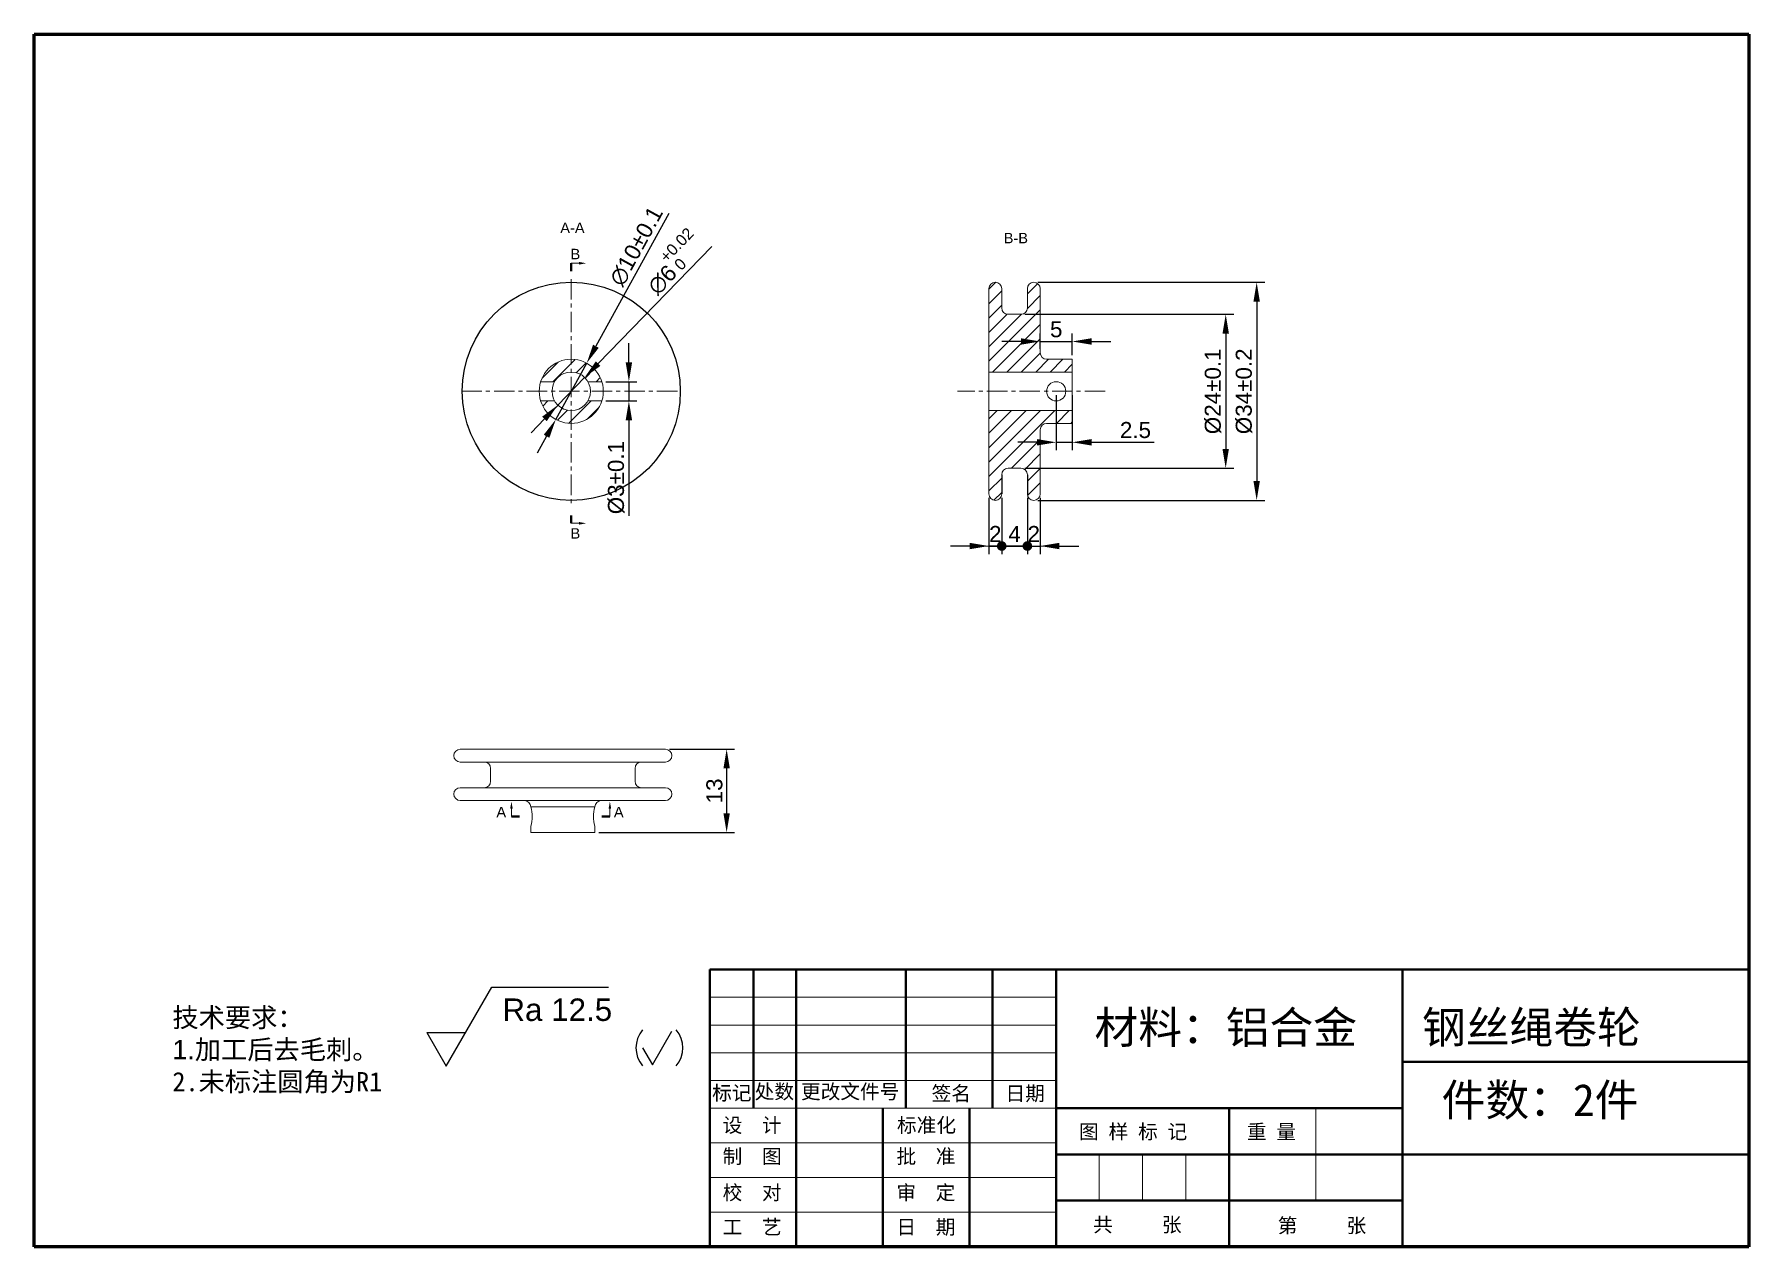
# Model space of a CAD drawing. Header units: millimetres. Extents: x 8228 to 14419, y 2533 to 3289.
# Drawn here: x 13356.7 to 13624, y 2889.9 to 3078.9 of the extents above; entities that cross this region are included whole.
import ezdxf

# ---------------------------------------------------------------- set-up
doc = ezdxf.new("R2010")
doc.units = ezdxf.units.MM
doc.linetypes.add('CENTER', pattern=[50.8, 31.75, -6.35, 6.35, -6.35])
for name, color, linetype, lineweight in [('AM_5', 3, 'Continuous', 25), ('中心线', 1, 'CENTER', 5), ('标注', 3, 'Continuous', 5), ('粗实线', 7, 'Continuous', 40), ('线框', 7, 'Continuous', 60), ('细实线', 5, 'Continuous', 5)]:
    doc.layers.add(name, color=color, linetype=linetype, lineweight=lineweight)
doc.styles.get("Standard").update_dxf_attribs({"font": 'arial.ttf'})
doc.styles.add('样式 2', font='arial.ttf', dxfattribs={"height": 2})
doc.dimstyles.new('样式0-2', dxfattribs={"dimtxt": 2.5, "dimasz": 3, "dimexe": 1.25, "dimexo": 0.625, "dimtad": 1, "dimdsep": 46, "dimtxsty": 'Standard', "dimcen": 2.5, "dimazin": 0, "dimtfac": 1, "dimtmove": 0, "dimatfit": 3, "dimfxl": 1, "dimarcsym": 0})
doc.dimstyles.new('样式0-2$0', dxfattribs={"dimtxt": 2.5, "dimasz": 3, "dimexe": 1.25, "dimexo": 0.625, "dimtad": 1, "dimdsep": 46, "dimtxsty": 'Standard', "dimcen": 2.5, "dimazin": 0, "dimtfac": 1, "dimtmove": 0, "dimatfit": 3, "dimfxl": 1, "dimarcsym": 0})

msp = doc.modelspace()

# ---------------------------------------------------------------- texts
at = {"layer": 'AM_5', "insert": (13429.683, 2928.579), "char_height": 3.5, "width": 18.09925, "attachment_point": 1}
msp.add_mtext('Ra 12.5', dxfattribs=at)
at = {"layer": '中心线', "char_height": 5, "attachment_point": 1, "style": '样式 2'}
for s, insert in [('{\\fSimSun|b0|i0|c134|p2;\\C2;材料：铝合金}', (13522.011, 2926.572)), ('{\\fSimSun|b0|i0|c134|p2;\\C2;钢丝绳卷轮}', (13573.075, 2926.584)), ('{\\fSimSun|b0|i0|c134|p2;\\C2;件数：2件}', (13576.134, 2915.252))]:
    msp.add_mtext_dynamic_manual_height_columns(s, width=150.08792, gutter_width=10, heights=[0], dxfattribs=dict(at, insert=insert))
at = {"layer": '标注', "insert": (13378.236, 2927.114), "char_height": 3, "attachment_point": 1, "style": '样式 2'}
msp.add_mtext_dynamic_manual_height_columns('{\\fSimSun|b0|i0|c134|p2;\\C0;技术要求：\\fArial|b0|i0|c0|p34;\\P1.\\fSimSun|b0|i0|c134|p2;加工后去毛刺。\\P2.未标注圆角为R1}', width=65.6412, gutter_width=10, heights=[0], dxfattribs=at)
at = {"layer": '粗实线', "ltscale": 0.1, "char_height": 1.628, "attachment_point": 7, "style": '样式 2'}
for s, insert in [('A-A', (13438.713, 3047.894)), ('B-B', (13507.848, 3046.305)), ('B', (13440.313, 3043.813)), ('B', (13440.313, 3000.265)), ('A', (13428.753, 2956.827)), ('A', (13447.07, 2956.827))]:
    msp.add_mtext_dynamic_manual_height_columns(s, width=7.61663, gutter_width=10, heights=[0], dxfattribs=dict(at, insert=insert))
at = {"layer": '细实线', "char_height": 2.25, "attachment_point": 1}
for s, insert, width in [('{\\f宋体|b0|i0|c134|p2;标记}', (13462.398, 2914.98), 7.875), ('{\\f宋体|b0|i0|c134|p2;处数}', (13469.027, 2915.189), 7.875), ('{\\f宋体|b0|i0|c134|p2;更改文件号}', (13476.244, 2915.189), 16.875), ('{\\f宋体|b0|i0|c134|p2;签名}', (13496.602, 2914.904), 7.875), ('{\\f宋体|b0|i0|c134|p2;日期}', (13508.13, 2914.904), 7.875), ('{\\f宋体|b0|i0|c134|p2;设  计}', (13464.027, 2909.957), 18), ('{\\f宋体|b0|i0|c134|p2;标准化}', (13491.213, 2909.957), 18), ('{\\f宋体|b0|i0|c134|p2;图 样 标 记}', (13519.597, 2908.942), 20.27709), ('\\f宋体|b0|i0|c134|p2;重 量', (13545.761, 2908.94), 11.25), ('{\\f宋体|b0|i0|c134|p2;制  图}', (13464.027, 2905.096), 18), ('{\\f宋体|b0|i0|c134|p2;批  准}', (13491.122, 2905.096), 18), ('{\\f宋体|b0|i0|c134|p2;校  对}', (13464.027, 2899.447), 18), ('{\\f宋体|b0|i0|c134|p2;审  定}', (13491.122, 2899.447), 18), ('{\\f宋体|b0|i0|c134|p2;工  艺}', (13464.027, 2894.081), 18), ('{\\f宋体|b0|i0|c134|p2;日  期}', (13491.122, 2894.081), 18), ('{\\f宋体|b0|i0|c134|p2; 共     张}', (13520.263, 2894.447), 18.19458), ('{\\f宋体|b0|i0|c134|p2; 第     张}', (13549.05, 2894.314), 22.5)]:
    msp.add_mtext(s, dxfattribs=dict(at, insert=insert, width=width))

# ---------------------------------------------------------------- blocks, each defined once
blk = doc.blocks.new('*D128')
at = {"layer": 'Defpoints', "color": 0, "transparency": 16777216}
for p in [(13445.19, 3024.73), (13445.19, 3021.73), (13449.41, 3021.73)]:
    blk.add_point(p, dxfattribs=at)
at = {"layer": '标注', "color": 0, "lineweight": -2, "transparency": 16777216}
for p, q in [((13449.41, 3027.73), (13449.41, 3030.73)), ((13445.82, 3024.73), (13450.66, 3024.73)), ((13449.41, 3024.73), (13449.41, 3021.73)), ((13445.82, 3021.73), (13450.66, 3021.73)), ((13449.41, 3018.73), (13449.41, 3003.83))]:
    blk.add_line(p, q, dxfattribs=at)
at = {"layer": '标注', "color": 0, "transparency": 16777216}
for points in [[(13448.91, 3027.73), (13449.91, 3027.73), (13449.41, 3024.73)], [(13448.91, 3018.73), (13449.91, 3018.73), (13449.41, 3021.73)]]:
    blk.add_solid(points, dxfattribs=at)
at = {"layer": '标注', "color": 0, "transparency": 16777216, "insert": (13447.44, 3009.78), "char_height": 2.5, "attachment_point": 5, "rotation": 90}
blk.add_mtext('%%C3%%P0.1', dxfattribs=at)
blk = doc.blocks.new('*D129')
at = {"layer": 'Defpoints', "color": 0, "transparency": 16777216}
for p in [(13516.04, 3023.23), (13518.54, 3023.23), (13518.54, 3015.28)]:
    blk.add_point(p, dxfattribs=at)
at = {"layer": '标注', "color": 0, "lineweight": -2, "transparency": 16777216}
for p, q in [((13516.04, 3022.61), (13516.04, 3014.03)), ((13518.54, 3022.61), (13518.54, 3014.03)), ((13513.04, 3015.28), (13510.04, 3015.28)), ((13516.04, 3015.28), (13518.54, 3015.28)), ((13521.54, 3015.28), (13531.32, 3015.28))]:
    blk.add_line(p, q, dxfattribs=at)
at = {"layer": '标注', "color": 0, "transparency": 16777216}
for points in [[(13513.04, 3015.78), (13513.04, 3014.78), (13516.04, 3015.28)], [(13521.54, 3015.78), (13521.54, 3014.78), (13518.54, 3015.28)]]:
    blk.add_solid(points, dxfattribs=at)
at = {"layer": '标注', "color": 0, "transparency": 16777216, "insert": (13528.39, 3017.18), "char_height": 2.5, "attachment_point": 5, "rotation": 359.9974}
blk.add_mtext('2.5', dxfattribs=at)
blk = doc.blocks.new('*D130')
at = {"layer": 'Defpoints', "color": 0, "transparency": 16777216}
for p in [(13512.54, 3040.23), (13512.54, 3006.23), (13547.29, 3006.23)]:
    blk.add_point(p, dxfattribs=at)
at = {"layer": '标注', "color": 0, "lineweight": -2, "transparency": 16777216}
for p, q in [((13513.16, 3040.23), (13548.54, 3040.23)), ((13547.29, 3037.23), (13547.29, 3009.23)), ((13513.16, 3006.23), (13548.54, 3006.23))]:
    blk.add_line(p, q, dxfattribs=at)
at = {"layer": '标注', "color": 0, "transparency": 16777216}
for points in [[(13546.79, 3037.23), (13547.79, 3037.23), (13547.29, 3040.23)], [(13546.79, 3009.23), (13547.79, 3009.23), (13547.29, 3006.23)]]:
    blk.add_solid(points, dxfattribs=at)
at = {"layer": '标注', "color": 0, "transparency": 16777216, "insert": (13545.32, 3023.23), "char_height": 2.5, "attachment_point": 5, "rotation": 90}
blk.add_mtext('%%C34%%P0.2', dxfattribs=at)
blk = doc.blocks.new('*D132')
at = {"layer": 'Defpoints', "color": 0, "transparency": 16777216}
for p in [(13510.54, 3035.23), (13510.54, 3011.23), (13542.46, 3011.23)]:
    blk.add_point(p, dxfattribs=at)
at = {"layer": '标注', "color": 0, "lineweight": -2, "transparency": 16777216}
for p, q in [((13511.16, 3035.23), (13543.71, 3035.23)), ((13542.46, 3032.23), (13542.46, 3014.23)), ((13511.16, 3011.23), (13543.71, 3011.23))]:
    blk.add_line(p, q, dxfattribs=at)
at = {"layer": '标注', "color": 0, "transparency": 16777216}
for points in [[(13541.96, 3032.23), (13542.96, 3032.23), (13542.46, 3035.23)], [(13541.96, 3014.23), (13542.96, 3014.23), (13542.46, 3011.23)]]:
    blk.add_solid(points, dxfattribs=at)
at = {"layer": '标注', "color": 0, "transparency": 16777216, "insert": (13540.49, 3023.23), "char_height": 2.5, "attachment_point": 5, "rotation": 90}
blk.add_mtext('%%C24%%P0.1', dxfattribs=at)
blk = doc.blocks.new('*D133')
at = {"layer": 'Defpoints', "color": 0, "transparency": 16777216}
for p in [(13513.54, 3029.23), (13518.54, 3031), (13518.54, 3028.23)]:
    blk.add_point(p, dxfattribs=at)
at = {"layer": '标注', "color": 0, "lineweight": -2, "transparency": 16777216}
for p, q in [((13513.54, 3029.86), (13513.54, 3032.25)), ((13518.54, 3028.86), (13518.54, 3032.25)), ((13510.54, 3031), (13507.54, 3031)), ((13513.54, 3031), (13518.54, 3031)), ((13521.54, 3031), (13524.54, 3031))]:
    blk.add_line(p, q, dxfattribs=at)
at = {"layer": '标注', "color": 0, "transparency": 16777216}
for points in [[(13510.54, 3031.5), (13510.54, 3030.5), (13513.54, 3031)], [(13521.54, 3031.5), (13521.54, 3030.5), (13518.54, 3031)]]:
    blk.add_solid(points, dxfattribs=at)
at = {"layer": '标注', "color": 0, "transparency": 16777216, "insert": (13516.04, 3032.89), "char_height": 2.5, "attachment_point": 5}
blk.add_mtext('5', dxfattribs=at)
blk = doc.blocks.new('*D134')
at = {"layer": 'Defpoints', "color": 0, "transparency": 16777216}
for p in [(13442.51, 3025.39), (13438.33, 3021.08)]:
    blk.add_point(p, dxfattribs=at)
at = {"layer": '标注', "color": 0, "lineweight": -2, "transparency": 16777216}
for p, q in [((13462.33, 3045.79), (13444.6, 3027.54)), ((13438.33, 3021.08), (13442.51, 3025.39)), ((13436.24, 3018.93), (13434.15, 3016.78))]:
    blk.add_line(p, q, dxfattribs=at)
at = {"layer": '标注', "color": 0, "transparency": 16777216}
for points in [[(13444.25, 3027.89), (13444.96, 3027.19), (13442.51, 3025.39)], [(13435.89, 3019.28), (13436.6, 3018.58), (13438.33, 3021.08)]]:
    blk.add_solid(points, dxfattribs=at)
at = {"layer": '标注', "color": 0, "transparency": 16777216, "insert": (13456.19, 3043.46), "char_height": 2.5, "attachment_point": 5, "rotation": 45.8412}
blk.add_mtext('∅6{\\fArial|b0|i0|c134|p34;{}{\\H0.71x;\\C3;\\S+0.02^  0;}{{}}}', dxfattribs=at)
blk = doc.blocks.new('*D135')
at = {"layer": 'Defpoints', "color": 0, "transparency": 16777216}
for p in [(13442.83, 3027.62), (13438.02, 3018.85)]:
    blk.add_point(p, dxfattribs=at)
at = {"layer": '标注', "color": 0, "lineweight": -2, "transparency": 16777216}
for p, q in [((13455.64, 3050.96), (13444.27, 3030.25)), ((13438.02, 3018.85), (13442.83, 3027.62)), ((13436.58, 3016.22), (13435.13, 3013.59))]:
    blk.add_line(p, q, dxfattribs=at)
at = {"layer": '标注', "color": 0, "transparency": 16777216}
for points in [[(13443.83, 3030.49), (13444.71, 3030.01), (13442.83, 3027.62)], [(13436.14, 3016.46), (13437.01, 3015.98), (13438.02, 3018.85)]]:
    blk.add_solid(points, dxfattribs=at)
at = {"layer": '标注', "color": 0, "transparency": 16777216, "insert": (13450.58, 3045.84), "char_height": 2.5, "attachment_point": 5, "rotation": 61.2477}
blk.add_mtext('∅10%%P0.1', dxfattribs=at)
blk = doc.blocks.new('*D193')
at = {"layer": 'Defpoints', "color": 0, "transparency": 16777216}
for p in [(13455.11, 2967.44), (13444.11, 2954.44), (13464.65, 2954.44)]:
    blk.add_point(p, dxfattribs=at)
at = {"layer": '标注', "color": 0, "lineweight": -2, "transparency": 16777216}
for p, q in [((13455.74, 2967.44), (13465.9, 2967.44)), ((13464.65, 2964.44), (13464.65, 2957.44)), ((13444.74, 2954.44), (13465.9, 2954.44))]:
    blk.add_line(p, q, dxfattribs=at)
at = {"layer": '标注', "color": 0, "transparency": 16777216}
for points in [[(13464.15, 2964.44), (13465.15, 2964.44), (13464.65, 2967.44)], [(13464.15, 2957.44), (13465.15, 2957.44), (13464.65, 2954.44)]]:
    blk.add_solid(points, dxfattribs=at)
at = {"layer": '标注', "color": 0, "transparency": 16777216, "insert": (13462.75, 2960.94), "char_height": 2.5, "attachment_point": 5, "rotation": 90}
blk.add_mtext('13', dxfattribs=at)
blk = doc.blocks.new('GENDOT')
blk.add_line((0, 0), (-1, 0))
blk.add_lwpolyline([(-0.125, 0, 0.25, 0.25, 1), (0.125, 0, 0.25, 0.25, 1)], format="xyseb", close=True)
blk = doc.blocks.new('*D195')
at = {"layer": 'Defpoints', "color": 0, "transparency": 16777216}
for p in [(13507.54, 3007.23), (13511.54, 3007.23), (13511.54, 2999.11)]:
    blk.add_point(p, dxfattribs=at)
at = {"layer": '标注', "color": 0, "lineweight": -2, "transparency": 16777216}
for p, q in [((13507.54, 3006.61), (13507.54, 2997.86)), ((13511.54, 3006.61), (13511.54, 2997.86)), ((13504.54, 2999.11), (13501.54, 2999.11)), ((13507.54, 2999.11), (13511.54, 2999.11)), ((13514.54, 2999.11), (13517.54, 2999.11))]:
    blk.add_line(p, q, dxfattribs=at)
at = {"layer": '标注', "color": 0, "lineweight": -2, "transparency": 16777216, "xscale": 3, "yscale": 3, "zscale": 3}
blk.add_blockref('GENDOT', (13507.54, 2999.11), dxfattribs=at)
at = {"layer": '标注', "color": 0, "lineweight": -2, "transparency": 16777216, "xscale": 3, "yscale": 3, "zscale": 3, "rotation": 180}
blk.add_blockref('GENDOT', (13511.54, 2999.11), dxfattribs=at)
at = {"layer": '标注', "color": 0, "transparency": 16777216, "insert": (13509.54, 3000.99), "char_height": 2.5, "attachment_point": 5}
blk.add_mtext('4', dxfattribs=at)
blk = doc.blocks.new('*D198')
at = {"layer": 'AM_5', "color": 0, "lineweight": -2, "transparency": 16777216}
for p, q in [((13511.54, 3006.61), (13511.54, 2997.86)), ((13513.54, 3006.61), (13513.54, 2997.86)), ((13508.54, 2999.11), (13505.54, 2999.11)), ((13511.54, 2999.11), (13513.54, 2999.11)), ((13516.54, 2999.11), (13519.54, 2999.11))]:
    blk.add_line(p, q, dxfattribs=at)
at = {"layer": 'AM_5', "color": 0, "transparency": 16777216}
blk.add_solid([(13516.54, 2999.61), (13516.54, 2998.61), (13513.54, 2999.11)], dxfattribs=at)
at = {"layer": 'Defpoints', "color": 0, "transparency": 16777216}
for p in [(13511.54, 3007.23), (13513.54, 3007.23), (13513.54, 2999.11)]:
    blk.add_point(p, dxfattribs=at)
at = {"layer": 'AM_5', "color": 0, "lineweight": -2, "transparency": 16777216, "xscale": 3, "yscale": 3, "zscale": 3}
blk.add_blockref('GENDOT', (13511.54, 2999.11), dxfattribs=at)
at = {"layer": 'AM_5', "color": 0, "transparency": 16777216, "insert": (13512.54, 3000.99), "char_height": 2.5, "attachment_point": 5}
blk.add_mtext('2', dxfattribs=at)
blk = doc.blocks.new('*D199')
at = {"layer": 'AM_5', "color": 0, "lineweight": -2, "transparency": 16777216}
for p, q in [((13505.54, 3006.61), (13505.54, 2997.86)), ((13507.54, 3006.61), (13507.54, 2997.86)), ((13502.54, 2999.11), (13499.54, 2999.11)), ((13505.54, 2999.11), (13507.54, 2999.11)), ((13510.54, 2999.11), (13513.54, 2999.11))]:
    blk.add_line(p, q, dxfattribs=at)
at = {"layer": 'AM_5', "color": 0, "transparency": 16777216}
blk.add_solid([(13502.54, 2999.61), (13502.54, 2998.61), (13505.54, 2999.11)], dxfattribs=at)
at = {"layer": 'Defpoints', "color": 0, "transparency": 16777216}
for p in [(13505.54, 3007.23), (13507.54, 3007.23), (13507.54, 2999.11)]:
    blk.add_point(p, dxfattribs=at)
at = {"layer": 'AM_5', "color": 0, "lineweight": -2, "transparency": 16777216, "xscale": 3, "yscale": 3, "zscale": 3, "rotation": 180}
blk.add_blockref('GENDOT', (13507.54, 2999.11), dxfattribs=at)
at = {"layer": 'AM_5', "color": 0, "transparency": 16777216, "insert": (13506.54, 3000.99), "char_height": 2.5, "attachment_point": 5}
blk.add_mtext('2', dxfattribs=at)

# ---------------------------------------------------------------- dimensions: what is measured, and where the dimension line sits
at = {"layer": 'AM_5'}
for base, p1, p2, override, picture, middle in [((13507.539, 2999.113), (13505.539, 3007.233), (13507.539, 3007.233), {"dimblk2": 'GENDOT', "dimsah": 1, "dimtix": 1}, '*D199', (13506.539, 3000.993)), ((13513.539, 2999.113), (13511.539, 3007.233), (13513.539, 3007.233), {"dimpost": '', "dimblk1": 'GENDOT', "dimsah": 1, "dimtix": 1}, '*D198', (13512.539, 3000.993))]:
    dim = msp.add_linear_dim(base=base, p1=p1, p2=p2, dimstyle='样式0-2$0', override=override, dxfattribs=at)
    dim.commit()
    dim.dimension.update_dxf_attribs({"geometry": picture, "text_midpoint": middle})
at = {"layer": '标注'}
dim = msp.add_diameter_dim_2p(p1=(13438.019, 3018.849), p2=(13442.829, 3027.616), text='<>%%P0.1', dimstyle='样式0-2', dxfattribs=at)
dim.commit()
dim.dimension.update_dxf_attribs({"geometry": '*D135', "text_midpoint": (13452.309, 3044.893), "dimtype": 163})
dim = msp.add_diameter_dim_2p(p1=(13438.334, 3021.081), p2=(13442.514, 3025.385), text='<>{\\fArial|b0|i0|c134|p34;{}{\\H0.71x;\\C3;\\S+0.02^  0;}{{}}}', dimstyle='样式0-2', override={"dimpost": '', "dimtp": 0.02, "dimtm": 0, "dimtdec": 2, "dimtzin": 8}, dxfattribs=at)
dim.commit()
dim.dimension.update_dxf_attribs({"geometry": '*D134', "text_midpoint": (13458.187, 3041.525), "dimtype": 163})
dim = msp.add_linear_dim(base=(13547.295, 3006.233), p1=(13512.539, 3040.233), p2=(13512.539, 3006.233), angle=90, text='%%C<>%%P0.2', dimstyle='样式0-2$0', override={"dimpost": ''}, dxfattribs=at)
dim.commit()
dim.dimension.update_dxf_attribs({"geometry": '*D130', "text_midpoint": (13547.295, 3023.233), "dimtype": 160})
dim = msp.add_linear_dim(base=(13518.539, 3030.999), p1=(13513.539, 3029.233), p2=(13518.539, 3028.233), dimstyle='样式0-2$0', dxfattribs=at)
dim.commit()
dim.dimension.update_dxf_attribs({"geometry": '*D133', "text_midpoint": (13516.039, 3032.895)})
for base, p1, p2, picture, middle in [((13542.459, 3011.233), (13510.539, 3035.233), (13510.539, 3011.233), '*D132', (13540.488, 3023.233)), ((13449.411, 3021.733), (13445.194, 3024.733), (13445.194, 3021.733), '*D128', (13447.44, 3009.784))]:
    dim = msp.add_linear_dim(base=base, p1=p1, p2=p2, angle=90, text='%%C<>%%P0.1', dimstyle='样式0-2$0', override={"dimpost": ''}, dxfattribs=at)
    dim.commit()
    dim.dimension.update_dxf_attribs({"geometry": picture, "text_midpoint": middle})
dim = msp.add_linear_dim(base=(13518.539, 3015.283), p1=(13516.039, 3023.233), p2=(13518.539, 3023.233), angle=359.99743, dimstyle='样式0-2$0', dxfattribs=at)
dim.commit()
dim.dimension.update_dxf_attribs({"geometry": '*D129', "text_midpoint": (13528.393, 3015.283), "dimtype": 161})
dim = msp.add_linear_dim(base=(13511.539, 2999.113), p1=(13507.539, 3007.233), p2=(13511.539, 3007.233), dimstyle='样式0-2$0', override={"dimblk": 'GENDOT', "dimtix": 1}, dxfattribs=at)
dim.commit()
dim.dimension.update_dxf_attribs({"geometry": '*D195', "text_midpoint": (13509.539, 2999.113), "dimtype": 160})
dim = msp.add_linear_dim(base=(13464.647, 2954.438), p1=(13455.112, 2967.438), p2=(13444.112, 2954.438), angle=90, dimstyle='样式0-2$0', dxfattribs=at)
dim.commit()
dim.dimension.update_dxf_attribs({"geometry": '*D193', "text_midpoint": (13462.745, 2960.938)})

# ---------------------------------------------------------------- hatches: boundary and pattern name
at = {"layer": '中心线'}
h = msp.add_hatch(dxfattribs=at)
h.set_pattern_fill('ANSI31', color=256, scale=0.5)
h.set_pattern_definition([(45, (38.0792, 0), (-1.12253202, 1.12253202), [])])
h.paths.add_polyline_path([(13508.539, 3035.233, -0.4142136), (13507.539, 3036.233), (13507.539, 3039.233, 0.4142136), (13506.539, 3040.233, 0.4142136), (13505.539, 3039.233), (13505.539, 3026.233), (13518.539, 3026.233), (13518.539, 3028.233), (13514.539, 3028.233, -0.4142136), (13513.539, 3029.233), (13513.539, 3039.233, 0.4142136), (13512.539, 3040.233, 0.4142136), (13511.539, 3039.233), (13511.539, 3036.233, -0.4142136), (13510.539, 3035.233)])
h.paths.add_polyline_path([(13513.539, 3017.233, -0.4142136), (13514.539, 3018.233), (13518.539, 3018.233), (13518.539, 3020.233), (13505.539, 3020.233), (13505.539, 3007.233, 0.4142136), (13506.539, 3006.233, 0.4142136), (13507.539, 3007.233), (13507.539, 3010.233, -0.4142136), (13508.539, 3011.233), (13510.539, 3011.233, -0.4142136), (13511.539, 3010.233), (13511.539, 3007.233, 0.4142136), (13512.539, 3006.233, 0.4142136), (13513.539, 3007.233)])
h = msp.add_hatch(dxfattribs=at)
h.set_pattern_fill('ANSI31', color=256, scale=0.5)
h.set_pattern_definition([(45, (2.8083, -4.1369), (-1.12253202, 1.12253202), [])])
h.paths.add_polyline_path([(13435.654, 3024.733), (13437.826, 3024.733, -0.5773503), (13443.022, 3024.733), (13445.194, 3024.733, 0.7337994)])
h.paths.add_polyline_path([(13437.826, 3021.733), (13435.654, 3021.733, 0.7337994), (13445.194, 3021.733), (13443.022, 3021.733, -0.5773503)])

# ---------------------------------------------------------------- linework, layer by layer
at = {"linetype": 'Continuous', "lineweight": 15}
for p, q in [((13505.539, 3039.233), (13505.539, 3007.233)), ((13507.539, 3036.233), (13507.539, 3039.233)), ((13511.539, 3039.233), (13511.539, 3036.233)), ((13513.539, 3029.233), (13513.539, 3039.233)), ((13508.539, 3035.233), (13510.539, 3035.233)), ((13518.539, 3026.233), (13505.539, 3026.233)), ((13514.539, 3028.233), (13518.539, 3028.233)), ((13518.539, 3018.233), (13518.539, 3028.233)), ((13437.826, 3024.733), (13435.654, 3024.733)), ((13443.022, 3024.733), (13445.194, 3024.733)), ((13437.826, 3021.733), (13435.654, 3021.733)), ((13443.022, 3021.733), (13445.194, 3021.733)), ((13518.539, 3020.233), (13505.539, 3020.233)), ((13518.539, 3018.233), (13514.539, 3018.233)), ((13513.539, 3007.233), (13513.539, 3017.233)), ((13510.539, 3011.233), (13508.539, 3011.233)), ((13455.112, 2967.438), (13423.112, 2967.438)), ((13423.112, 2965.438), (13455.112, 2965.438)), ((13427.851, 2962.438), (13427.851, 2964.438)), ((13450.372, 2964.438), (13450.372, 2962.438)), ((13455.112, 2961.438), (13423.112, 2961.438)), ((13423.112, 2959.438), (13455.112, 2959.438)), ((13434.112, 2958.438), (13444.112, 2958.438)), ((13434.112, 2954.438), (13434.112, 2955.438)), ((13434.112, 2954.438), (13444.112, 2954.438)), ((13444.112, 2955.443), (13444.112, 2954.438))]:
    msp.add_line(p, q, dxfattribs=at)
for p, q in [((13507.539, 3010.233), (13507.539, 3007.233)), ((13511.539, 3010.233), (13511.539, 3007.233))]:
    msp.add_line(p, q)
msp.add_circle((13440.424, 3023.233), 17)
for centre, radius in [((13440.424, 3023.233), 5), ((13440.424, 3023.233), 3), ((13516.039, 3023.233), 1.5)]:
    msp.add_circle(centre, radius, dxfattribs=at)
for centre, radius, start, end in [((13506.539, 3039.233), 1, 90, 180), ((13506.539, 3039.233), 1, 0, 90), ((13512.539, 3039.233), 1, 90, 180), ((13512.539, 3039.233), 1, 0, 90), ((13508.539, 3036.233), 1, 180, 270), ((13510.539, 3036.233), 1, 270, 0), ((13514.539, 3029.233), 1, 180, 270), ((13514.539, 3017.233), 1, 90, 180), ((13508.539, 3010.233), 1, 90, 180), ((13510.539, 3010.233), 1, 0, 90), ((13506.539, 3007.233), 1, 180, 270), ((13506.539, 3007.233), 1, 270, 0), ((13512.539, 3007.233), 1, 180, 270), ((13512.539, 3007.233), 1, 270, 0), ((13423.112, 2966.438), 1, 90, 180), ((13455.112, 2966.438), 1, 0, 90), ((13423.112, 2966.438), 1, 180, 270), ((13426.851, 2964.438), 1, 0, 90), ((13451.372, 2964.438), 1, 90, 180), ((13455.112, 2966.438), 1, 270, 0), ((13426.851, 2962.438), 1, 270, 0), ((13451.372, 2962.438), 1, 180, 270), ((13423.112, 2960.438), 1, 90, 180), ((13423.112, 2960.438), 1, 180, 270), ((13433.112, 2958.438), 1, 0, 90), ((13445.112, 2958.438), 1, 90, 180), ((13455.112, 2960.438), 1, 0, 90), ((13455.112, 2960.438), 1, 270, 0), ((13429.257, 2956.938), 5.081, 342.8302, 17.1698), ((13448.966, 2956.938), 5.081, 162.8302, 197.1698)]:
    msp.add_arc(centre, radius, start, end, dxfattribs=at)
at = {"layer": 'AM_5'}
for points in [[(13417.902, 2923.255), (13420.933, 2918.005), (13428.048, 2930.329)], [(13428.048, 2930.329), (13446.228, 2930.329)], [(13417.902, 2923.255), (13423.964, 2923.255)], [(13451.556, 2920.879), (13453.072, 2918.254), (13456.103, 2923.504)]]:
    msp.add_lwpolyline(points, dxfattribs=at)
for centre, start, end in [((13454.764, 2920.879), 138.88791, 221.11209), ((13453.563, 2920.879), 318.88791, 41.11209)]:
    msp.add_arc(centre, 4.258, start, end, dxfattribs=at)
at = {"layer": '中心线', "ltscale": 0.1}
for p, q in [((13440.424, 3040.719), (13440.424, 3005.746)), ((13423.31, 3023.233), (13457.538, 3023.233)), ((13523.658, 3023.233), (13500.625, 3023.233))]:
    msp.add_line(p, q, dxfattribs=at)
at = {"layer": '粗实线', "ltscale": 0.1}
for p, q in [((13440.424, 3043.191), (13440.424, 3041.955)), ((13440.424, 3002.653), (13440.424, 3003.889)), ((13431.099, 2956.938), (13432.335, 2956.938)), ((13446.449, 2956.938), (13445.213, 2956.938)), ((13462.005, 2933.084), (13624.005, 2933.084)), ((13462.005, 2889.884), (13462.005, 2933.084)), ((13468.817, 2911.484), (13468.817, 2933.084)), ((13475.505, 2889.884), (13475.505, 2933.084)), ((13492.605, 2911.484), (13492.605, 2933.084)), ((13506.105, 2911.484), (13506.105, 2933.084)), ((13516.005, 2889.884), (13516.005, 2933.084)), ((13570.005, 2933.084), (13570.005, 2889.884)), ((13570.005, 2918.684), (13624.005, 2918.684)), ((13489.005, 2889.884), (13489.005, 2911.484)), ((13502.505, 2889.884), (13502.505, 2911.484)), ((13570.005, 2911.484), (13516.005, 2911.484)), ((13543.005, 2889.884), (13543.005, 2911.484)), ((13516.005, 2904.284), (13624.005, 2904.284)), ((13570.005, 2897.084), (13516.005, 2897.084))]:
    msp.add_line(p, q, dxfattribs=at)
for points in [[(13442.761, 3043.191, 0, 0.407, 0), (13441.645, 3043.191, 0.407, 0.407, 0)], [(13442.761, 3002.653, 0, 0.407, 0), (13441.645, 3002.653, 0.407, 0.407, 0)], [(13431.099, 2959.275, 0, 0.407, 0), (13431.099, 2958.159, 0.407, 0.407, 0)], [(13446.449, 2959.275, 0, 0.407, 0), (13446.449, 2958.159, 0.407, 0.407, 0)]]:
    msp.add_lwpolyline(points, format="xyseb", dxfattribs=at)
at = {"layer": '线框', "ltscale": 0.1}
for p, q in [((13356.705, 3078.884), (13624.005, 3078.884)), ((13356.705, 2889.884), (13356.705, 3078.884)), ((13624.005, 3078.884), (13624.005, 2889.884)), ((13624.005, 2889.884), (13356.705, 2889.884))]:
    msp.add_line(p, q, dxfattribs=at)
at = {"layer": '细实线'}
for p, q in [((13441.645, 3043.191), (13440.424, 3043.191)), ((13441.645, 3002.653), (13440.424, 3002.653)), ((13431.099, 2958.159), (13431.099, 2956.938)), ((13446.449, 2958.159), (13446.449, 2956.938)), ((13516.005, 2928.764), (13462.005, 2928.764)), ((13516.005, 2924.444), (13462.005, 2924.444)), ((13516.005, 2920.124), (13462.005, 2920.124)), ((13516.005, 2915.804), (13462.005, 2915.804)), ((13516.005, 2911.484), (13462.005, 2911.484)), ((13556.505, 2897.084), (13556.505, 2911.484)), ((13516.005, 2906.084), (13462.005, 2906.084)), ((13522.755, 2897.084), (13522.755, 2904.284)), ((13529.505, 2897.084), (13529.505, 2904.284)), ((13536.255, 2897.084), (13536.255, 2904.284)), ((13516.005, 2900.684), (13462.005, 2900.684)), ((13516.005, 2895.284), (13462.005, 2895.284))]:
    msp.add_line(p, q, dxfattribs=at)

msp.set_redraw_order([(e.dxf.handle, doc.entitydb.next_handle()) for e in msp.query("TEXT MTEXT ATTDEF DIMENSION ARC_DIMENSION")])  # texts and dimensions are drawn at this point

doc.saveas('drawing.dxf')
